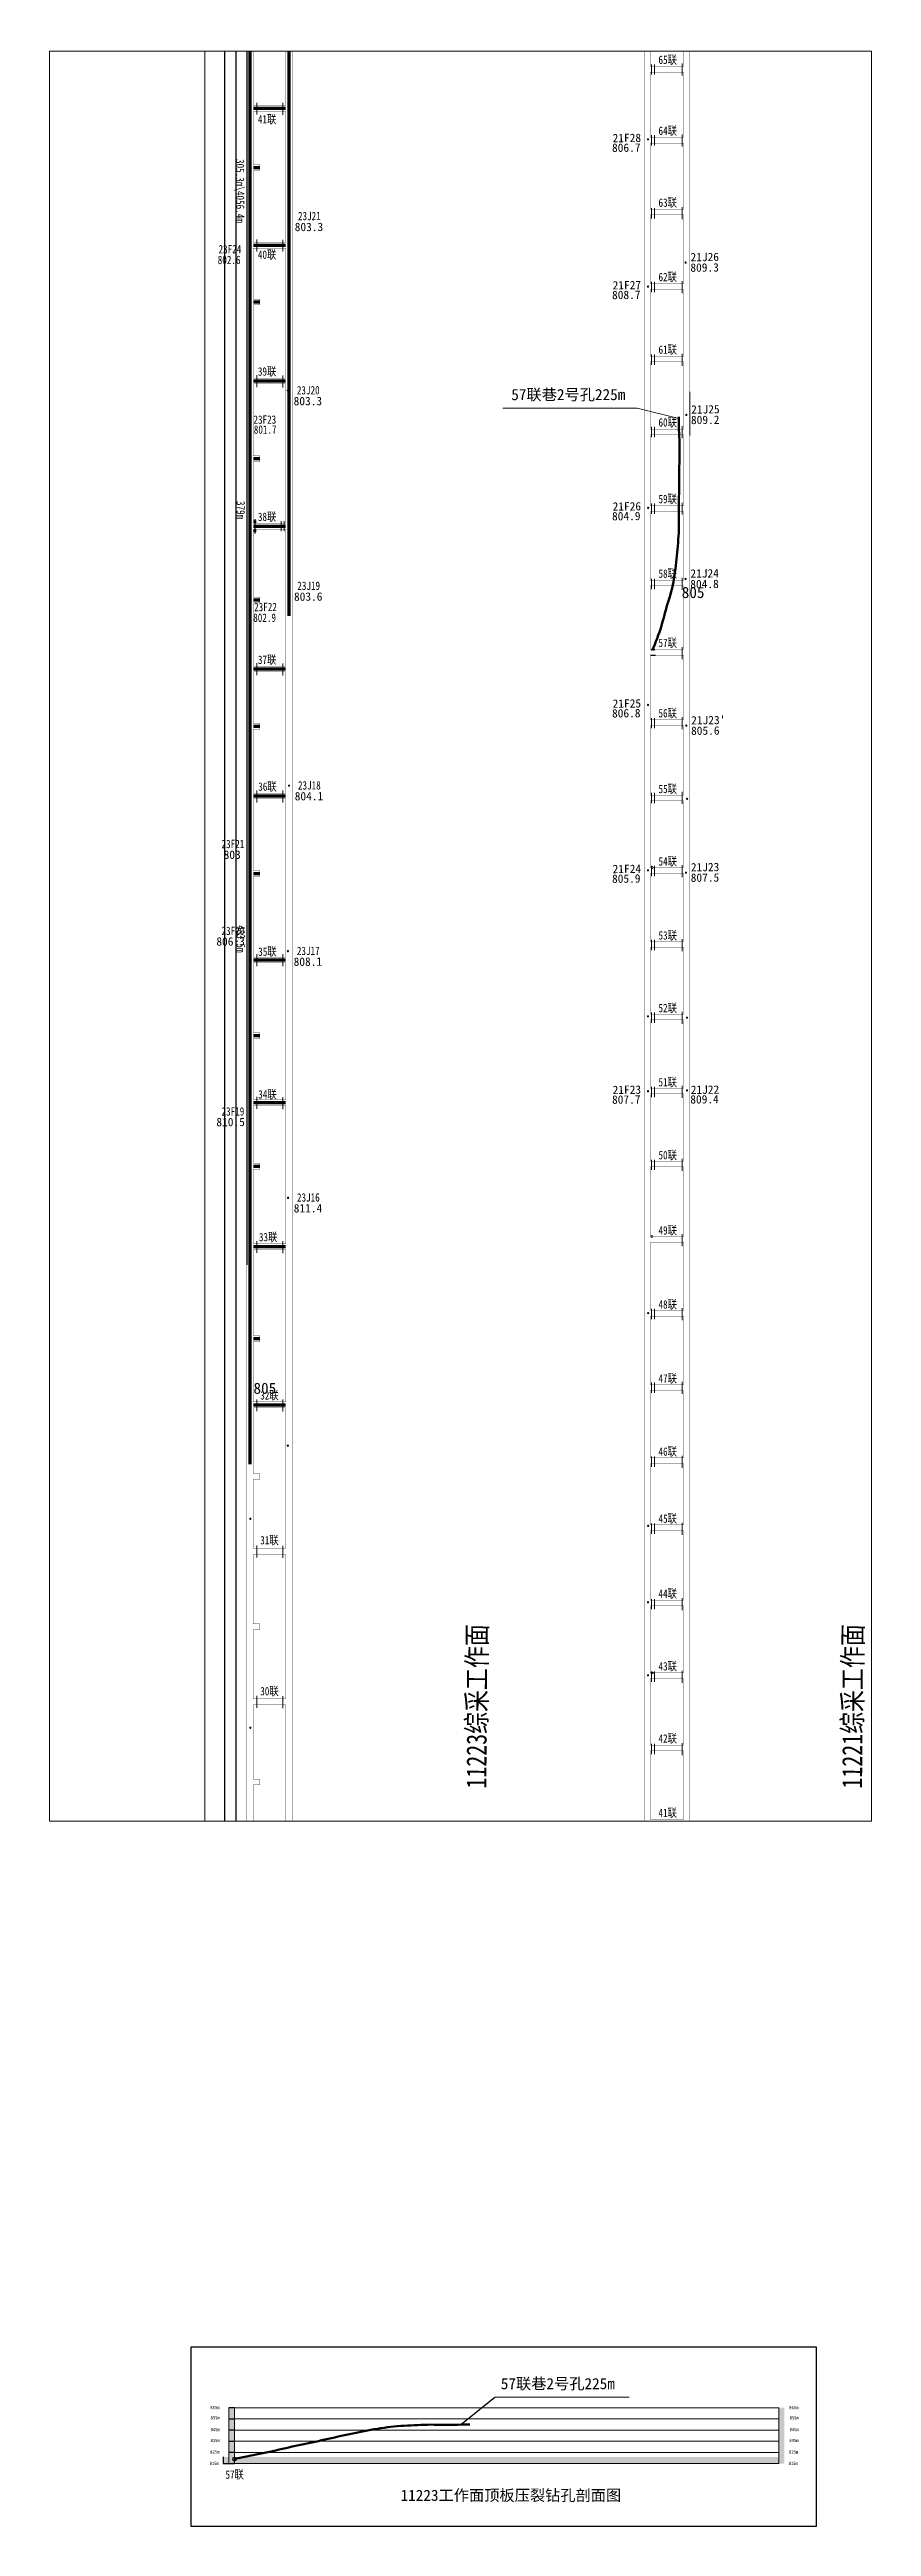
# Model space of a CAD drawing. Header units: millimetres. Extents: x 380 to 6899, y 282 to 2500.
# Drawn here: x 1585 to 2321, y 282 to 2500 of the extents above; entities that cross this region are included whole.
import ezdxf

# ---------------------------------------------------------------- set-up
doc = ezdxf.new("R2010")
doc.units = ezdxf.units.MM
doc.linetypes.add('0a10块段线', pattern=[5, 4, -1])
doc.linetypes.add('ACAD_ISO08W100', pattern=[36, 24, -3, 6, -3])
doc.layers.add('临时导线点', color=1, linetype='Continuous', lineweight=13, true_color=0xff0000)
doc.layers.add('永久导线点', color=1, linetype='Continuous', lineweight=13, true_color=0xff0000)
for name, color, linetype, lineweight in [('坐标网', 7, 'Continuous', 0), ('已掘煤巷', 7, 'Continuous', 0), ('巷道', 7, 'Continuous', 0), ('巷道名称', 7, 'Continuous', 0), ('巷道布置', 7, 'Continuous', 0), ('指北针', 7, 'Continuous', 0), ('等值线注记', 7, 'Continuous', 0), ('采区导线点', 7, 'Continuous', 0)]:
    doc.layers.add(name, color=color, linetype=linetype, lineweight=lineweight)
doc.layers.add('底图', color=7, linetype='Continuous')
doc.styles.add('hyh', font='simhei.ttf', dxfattribs={"width": 0.85})
doc.styles.get("Standard").update_dxf_attribs({"font": ''})
doc.styles.add('仿宋', font='simhei.ttf', dxfattribs={"width": 0.8})
doc.styles.add('宋体', font='SimSun.ttf')
doc.styles.add('等线体', font='simhei.ttf')
doc.styles.add('黑体', font='simhei.ttf')
doc.styles.get('Standard').set_extended_font_data('SimSun')
doc.linetypes.add('10421', pattern='A,2,[150,ltypeshp.shx,S=1,R=0,X=0,Y=1],1e-11', length=2)
doc.linetypes.add('FENCELINE1', pattern='A,0.25,-0.1,[133,ltypeshp.shx,S=0.1,R=0,X=-0.1,Y=0],-0.1,1', length=1.45)

msp = doc.modelspace()

# ---------------------------------------------------------------- texts
at = {"color": 5, "insert": (1759.3, 2401.8, 5030.9), "char_height": 7.5, "width": 24.194, "attachment_point": 1, "rotation": 270.2036, "style": '仿宋'}
msp.add_mtext('\\pxt1;305.3m\\\\4056.4m', dxfattribs=at)
at = {"color": 2, "insert": (1759.9, 2095.6, 5030.9), "char_height": 7.5, "width": 24.194, "attachment_point": 1, "rotation": 270.2036, "style": '仿宋'}
msp.add_mtext('\\pxt1;379m', dxfattribs=at)
at = {"color": 1, "insert": (1759.9, 1715.8, 5030.9), "char_height": 7.5, "width": 24.194, "attachment_point": 1, "rotation": 270.2036, "style": '仿宋'}
msp.add_mtext('\\pxt1;483.5m', dxfattribs=at)
at = {"layer": '临时导线点', "color": 0, "style": '宋体', "width": 0.8}
for s, p in [('41联', (1771.5, 2433.6, 5030.9)), ('23J21', (1807.4, 2347, 5030.9)), ('802.6', (1735.5, 2307.7, 5030.9)), ('23F24', (1736.2, 2317.3, 5030.9)), ('40联', (1771.5, 2312.4, 5030.9)), ('39联', (1771.5, 2207.8, 5030.9)), ('23J20', (1806.4, 2191, 5030.9)), ('23F23', (1767.5, 2164.7, 5030.9)), ('801.7', (1767.8, 2155.8, 5030.9)), ('38联', (1771.5, 2077.7, 5030.9)), ('23J19', (1806.8, 2015.9, 5030.9)), ('23F22', (1768.1, 1996.9, 5030.9)), ('802.9', (1767.3, 1987.3, 5030.9)), ('37联', (1771.5, 1949.7, 5030.9)), ('36联', (1771.8, 1836.1, 5030.9)), ('23J18', (1807.4, 1837.2, 5030.9)), ('23F21', (1738.9, 1784.7, 5030.9)), ('23F20', (1738.9, 1706.9, 5030.9)), ('35联', (1771.8, 1688.3, 5030.9)), ('23J17', (1806.4, 1689, 5030.9)), ('23F19', (1738.9, 1545.2, 5030.9)), ('34联', (1771.8, 1560.5, 5030.9)), ('23J16', (1806.5, 1468.2, 5030.9)), ('33联', (1772.4, 1432.7, 5030.9)), ('32联', (1773.6, 1291, 5030.9)), ('31联', (1773.6, 1161.3, 5030.9)), ('30联', (1773.6, 1026.1, 5030.9))]:
    msp.add_text(s, height=7.5, rotation=0.2036, dxfattribs=at).set_placement(p)
at = {"layer": '巷道', "style": '宋体', "width": 0.8}
for s, p in [('65联', (2130.4, 2486.9, 5030.9)), ('64联', (2130.4, 2423.4, 5030.9)), ('63联', (2130.4, 2359, 5030.9)), ('62联', (2130.4, 2292.4, 5030.9)), ('61联', (2130.4, 2227.4, 5030.9)), ('60联', (2130.4, 2162.2, 5030.9)), ('59联', (2130.4, 2093.6, 5030.9)), ('58联', (2130.4, 2026.8, 5030.9)), ('57联', (2130.4, 1964.8, 5030.9)), ('56联', (2130.4, 1901.8, 5030.9)), ('55联', (2130.4, 1834, 5030.9)), ('54联', (2130.4, 1769.1, 5030.9)), ('53联', (2130.4, 1702.8, 5030.9)), ('52联', (2130.4, 1637.8, 5030.9)), ('51联', (2130.4, 1571.4, 5030.9)), ('50联', (2130.4, 1506.1, 5030.9)), ('49联', (2130.4, 1438.7, 5030.9)), ('48联', (2130.4, 1372.4, 5030.9)), ('47联', (2130.4, 1306.1, 5030.9)), ('46联', (2130.4, 1240.6, 5030.9)), ('45联', (2130.4, 1180.6, 5030.9)), ('44联', (2130.4, 1113.4, 5030.9)), ('43联', (2130.4, 1048.4, 5030.9)), ('42联', (2130.4, 983.7, 5030.9)), ('41联', (2130.4, 917.1, 5030.9)), ('57联', (1742.4, 324.6, 5030.9))]:
    msp.add_text(s, height=7.5, rotation=0.2036, dxfattribs=at).set_placement(p)
at = {"layer": '巷道', "lineweight": 50, "insert": (1998.5, 2195.9, 5030.9), "char_height": 10, "attachment_point": 1}
msp.add_mtext_dynamic_manual_height_columns('57联巷2号孔225m', width=171.343, gutter_width=1, heights=[-10.3], dxfattribs=at)
at = {"layer": '巷道', "color": 0, "lineweight": 50, "insert": (1989.1, 414.8, 5030.9), "char_height": 10, "attachment_point": 1}
msp.add_mtext_dynamic_manual_height_columns('57联巷2号孔225m', width=171.343, gutter_width=1, heights=[-10.3], dxfattribs=at)
at = {"layer": '巷道', "lineweight": 30, "char_height": 3, "attachment_point": 1, "style": 'hyh'}
for s, insert in [('865m', (1728.8, 389.9, 5030.9)), ('855m', (1729.1, 380.8, 5030.9)), ('865m', (2247.4, 389.9, 5030.9)), ('855m', (2247.8, 380.8, 5030.9)), ('835m', (1729, 360.4, 5030.9)), ('845m', (1729.1, 370.2, 5030.9)), ('835m', (2247.6, 360.4, 5030.9)), ('845m', (2247.8, 370.2, 5030.9)), ('815m', (1728.2, 339.9, 5030.9)), ('825m', (1728.7, 350.1, 5030.9)), ('815m', (2246.9, 339.9, 5030.9)), ('825m', (2247.3, 350.1, 5030.9))]:
    msp.add_mtext_dynamic_manual_height_columns(s, width=27.407, gutter_width=1, heights=[-3], dxfattribs=dict(at, insert=insert))
at = {"layer": '巷道', "insert": (1899.3, 314.8, 5030.9), "char_height": 10, "width": 586.018, "attachment_point": 1}
msp.add_mtext('{\\fSimSun|b0|i0|c134|p2;11223工作面顶板压裂钻孔剖面图}', dxfattribs=at)
at = {"layer": '巷道名称', "style": '仿宋', "width": 0.8}
for s, p in [('11223综采工作面', (1976.2, 942.6, 4192.4)), ('11221综采工作面', (2312.8, 942.6, 4192.4))]:
    msp.add_text(s, height=18, rotation=89.775, dxfattribs=at).set_placement(p)
at = {"layer": '永久导线点', "color": 0, "style": '等线体'}
for s, p in [('21F28', (2089.3, 2416.8, 5030.9)), ('806.7', (2088.8, 2408.1, 5030.9)), ('809.3', (2159, 2300.8, 5030.9)), ('21J26', (2159.1, 2310.2, 5030.9)), ('21F27', (2089.3, 2285, 5030.9)), ('808.7', (2088.8, 2276.3, 5030.9)), ('21J25', (2159.7, 2173.8, 5030.9)), ('809.2', (2159.5, 2164.4, 5030.9)), ('804.9', (2088.8, 2078.2, 5030.9)), ('21F26', (2089.3, 2086.9, 5030.9)), ('804.8', (2158.9, 2017.4, 5030.9)), ('21J24', (2159, 2026.9, 5030.9)), ('806.8', (2088.8, 1901.7, 5030.9)), ('21F25', (2089.3, 1910.4, 5030.9)), ('805.6', (2159.6, 1886.1, 5030.9)), ("21J23'", (2159.7, 1895.5, 5030.9)), ('805.9', (2088.8, 1753.6, 5030.9)), ('21F24', (2089.3, 1762.3, 5030.9)), ('807.5', (2159.3, 1754.5, 5030.9)), ('21J23', (2159.4, 1763.9, 5030.9)), ('807.7', (2088.8, 1555.8, 5030.9)), ('21F23', (2089.3, 1564.5, 5030.9)), ('809.4', (2158.9, 1556, 5030.9)), ('21J22', (2159.3, 1564.6, 5030.9))]:
    msp.add_text(s, height=7.5, rotation=0.5847, dxfattribs=at).set_placement(p)
at = {"layer": '等值线注记', "color": 7, "style": '黑体'}
for p in [(2151.2, 2008.7, 5030.9), (1767.5, 1296.1, 5030.9)]:
    msp.add_text('805', height=10, dxfattribs=at).set_placement(p)
at = {"layer": '采区导线点', "color": 0, "style": '等线体'}
for s, p in [('803.3', (1804.5, 2337.2, 5030.9)), ('803.3', (1803.5, 2181.3, 5030.9)), ('803.6', (1803.8, 2006.2, 5030.9)), ('804.1', (1804.5, 1827.5, 5030.9)), ('803', (1740.8, 1775.1, 5030.9)), ('806.3', (1734.3, 1697.4, 5030.9)), ('808.1', (1803.5, 1679.3, 5030.9)), ('810.5', (1734.3, 1535.7, 5030.9)), ('811.4', (1803.6, 1458.5, 5030.9))]:
    msp.add_text(s, height=7.5, rotation=0.2036, dxfattribs=at).set_placement(p)

# ---------------------------------------------------------------- blocks, each defined once
blk = doc.blocks.new('A$C5287532C')
at = {"color": 1, "ltscale": 5, "const_width": 0.871}
for points in [[(0, 3.1), (9.5, 3.1)], [(0, 0.4), (9.5, 0.4)]]:
    blk.add_lwpolyline(points, dxfattribs=at)
blk = doc.blocks.new('A$C38615BD1')
at = {"color": 1, "lineweight": 25}
for p, q in [((0, 1.1), (9.2, 1.1)), ((1.8, 2.2), (1.8, 0)), ((2.9, 2.2), (2.9, 0)), ((9.2, 1.1), (12.8, 1.1)), ((9.9, 2.2), (9.9, 0)), ((11, 2.2), (11, 0))]:
    blk.add_line(p, q, dxfattribs=at)

# ---------------------------------------------------------------- hatches: boundary and pattern name
at = {"layer": '指北针', "lineweight": 30, "true_color": 0xc7c8ca}
h = msp.add_hatch(color=9, dxfattribs=at)
h.dxf.hatch_style = 1
h.paths.add_polyline_path([(1750.5, 388.2), (1745.5, 388.2), (1745.5, 378.2), (1750.5, 378.2)])
h.paths.add_polyline_path([(1750.5, 368.2), (1745.5, 368.2), (1745.5, 358.2), (1750.5, 358.2)])
h.paths.add_polyline_path([(1750.5, 345.7), (1750.5, 348.2), (1745.5, 348.2), (1745.5, 338.2), (1750.5, 338.2), (1750.5, 342.5, -0.414214), (1748.8, 344.1, -0.414214)])
h.paths.add_polyline_path([(1750.5, 345.7, 0.414214), (1748.8, 344.1, 0.414214), (1750.5, 342.5)], flags=17)
at = {"layer": '指北针', "lineweight": 30}
h = msp.add_hatch(color=4, dxfattribs=at)
h.dxf.hatch_style = 1
h.paths.add_polyline_path([(1745.5, 348.2), (1745.5, 358.2), (1750.5, 358.2), (1750.5, 348.2)])
h.paths.add_polyline_path([(1745.5, 368.2), (1745.5, 378.2), (1750.5, 378.2), (1750.5, 368.2)])
at = {"layer": '指北针', "lineweight": 20, "true_color": 0xc7c8ca}
h = msp.add_hatch(color=9, dxfattribs=at)
h.dxf.hatch_style = 1
h.paths.add_polyline_path([(2243.1, 388.2), (2238.1, 388.2), (2238.1, 378.2), (2243.1, 378.2)])
h.paths.add_polyline_path([(2243.1, 368.2), (2238.1, 368.2), (2238.1, 358.2), (2243.1, 358.2)])
h.paths.add_polyline_path([(2243.1, 345.7), (2243.1, 348.2), (2238.1, 348.2), (2238.1, 338.2), (2243.1, 338.2), (2243.1, 342.5, -0.414214), (2241.5, 344.1, -0.414214)])
h.paths.add_polyline_path([(2243.1, 345.7, 0.414214), (2241.5, 344.1, 0.414214), (2243.1, 342.5)], flags=17)
at = {"layer": '指北针', "lineweight": 20}
h = msp.add_hatch(color=4, dxfattribs=at)
h.dxf.hatch_style = 1
h.paths.add_polyline_path([(2243.1, 358.2), (2238.1, 358.2), (2238.1, 348.2), (2243.1, 348.2)])
h.paths.add_polyline_path([(2243.1, 378.2), (2238.1, 378.2), (2238.1, 368.2), (2243.1, 368.2)])
at = {"layer": '指北针', "lineweight": 30}
h = msp.add_hatch(color=7, dxfattribs=at)
h.dxf.hatch_style = 1
h.paths.add_polyline_path([(1740.5, 338.2), (2238.1, 338.2), (2238.1, 344.1), (1740.5, 344.1)])

# ---------------------------------------------------------------- linework, layer by layer
msp.add_line((1953.4, 373.1, 5030.9), (1983.9, 397.6, 5030.9))
at = {"color": 5, "const_width": 3, "elevation": 5030.9}
for points in [[(1764.4, 2498.3), (1764.4, 2095.4)], [(1767.3, 2447.1), (1796.4, 2447.1)], [(1767.3, 2394), (1773.3, 2394)], [(1767.3, 2324.6), (1796.4, 2324.6)], [(1767.3, 2273.8), (1773.3, 2273.8)], [(1767.3, 2203.1), (1796.4, 2203.1)], [(1767.3, 2133.5), (1773.3, 2133.5)]]:
    msp.add_lwpolyline(points, dxfattribs=at)
at = {"color": 1, "const_width": 3, "elevation": 5030.9}
for points in [[(1799.4, 2498.3), (1799.4, 1992.7)], [(1764.4, 1716.4), (1764.4, 1411.7)], [(1764.4, 1716.4), (1764.4, 1232.9)], [(1796.4, 1684.7), (1767.3, 1684.7)], [(1767.3, 1616.8), (1773.3, 1616.8)], [(1796.4, 1556.9), (1767.3, 1556.9)], [(1767.3, 1499.9), (1773.3, 1499.9)], [(1796.4, 1427.8), (1767.3, 1427.8)], [(1773.3, 1345.6), (1767.3, 1345.6)], [(1796.4, 1286.1), (1767.3, 1286.1)], [(1796.4, 1286.1), (1767.3, 1286.1)]]:
    msp.add_lwpolyline(points, dxfattribs=at)
at = {"color": 2, "const_width": 3, "elevation": 5030.9}
for points in [[(1764.4, 2095.4), (1764.4, 1716.4)], [(1761.5, 2073), (1761.7, 2073)], [(1767.3, 2073), (1796.4, 2073)], [(1767.3, 2007), (1773.3, 2007)], [(1767.3, 1945.1), (1796.4, 1945.1)], [(1767.3, 1893.8), (1773.3, 1893.8)], [(1796.4, 1831.3), (1767.3, 1831.3)], [(1767.3, 1762), (1773.3, 1762)]]:
    msp.add_lwpolyline(points, dxfattribs=at)
msp.add_lwpolyline([(1711.7, 442.7), (2271.7, 442.7), (2271.7, 281.9), (1711.7, 281.9)], close=True)
at = {"layer": '坐标网', "linetype": 'Continuous', "ltscale": 10}
msp.add_line((1723.9, 2498.3, 5030.9), (1723.9, 913.3, 5030.9), dxfattribs=at)
at = {"layer": '已掘煤巷', "ltscale": 5, "const_width": 0.3, "elevation": 5030.9}
for points in [[(1761.5, 1411.7), (1761.5, 2498.3)], [(1761.5, 913.3), (1761.5, 2498.3)], [(1767.3, 2449.6), (1767.3, 2498.3)], [(1796.4, 2449.6), (1796.4, 2498.3)], [(1802.4, 913.3), (1802.4, 2498.3)], [(2123.2, 2484.6), (2123.2, 2498.3)], [(2152.8, 2484.6), (2152.8, 2498.3)], [(2123.2, 2421.1), (2123.2, 2479.6)], [(2152.8, 2421.1), (2152.8, 2479.6)], [(1767.3, 2449.6), (1796.4, 2449.6)], [(1767.3, 2396.5), (1767.3, 2444.6)], [(1767.3, 2444.6), (1796.4, 2444.6)], [(1796.4, 2327.1), (1796.4, 2444.6)], [(1767.3, 2396.5), (1773.3, 2396.5)], [(1773.3, 2396.5), (1773.3, 2391.5)], [(2123.2, 2356.7), (2123.2, 2416.1)], [(2152.8, 2356.7), (2152.8, 2416.1)], [(1767.3, 2327.1), (1767.3, 2391.5)], [(1767.3, 2391.5), (1773.3, 2391.5)], [(2123.2, 2290.1), (2123.2, 2351.7)], [(2152.8, 2290.1), (2152.8, 2351.7)], [(1796.4, 2327.1), (1767.3, 2327.1)], [(1767.3, 2276.3), (1767.3, 2322.1)], [(1767.3, 2322.1), (1796.4, 2322.1)], [(1796.4, 2322.1), (1767.3, 2322.1)], [(1796.4, 2205.6), (1796.4, 2322.1)], [(2123.2, 2225.1), (2123.2, 2285.1)], [(2152.8, 2225.1), (2152.8, 2285.1)], [(1767.3, 2276.3), (1773.3, 2276.3)], [(1767.3, 2205.6), (1767.3, 2271.3)], [(1767.3, 2271.3), (1773.3, 2271.3)], [(1773.3, 2276.3), (1773.3, 2271.3)], [(2123.2, 2159.9), (2123.2, 2220.1)], [(2152.8, 2159.9), (2152.8, 2220.1)], [(1767.3, 2205.6), (1796.4, 2205.6)], [(1767.3, 2136), (1767.3, 2200.6)], [(1767.3, 2200.6), (1796.4, 2200.6)], [(1796.4, 2075.5), (1796.4, 2200.6)], [(2123.2, 2091.3), (2123.2, 2154.9)], [(2152.8, 2091.3), (2152.8, 2154.9)], [(1767.3, 2136), (1773.3, 2136)], [(1767.3, 2075.5), (1767.3, 2131)], [(1767.3, 2131), (1773.3, 2131)], [(1773.3, 2136), (1773.3, 2131)], [(2123.2, 2024.5), (2123.2, 2086.3)], [(2152.8, 2024.5), (2152.8, 2086.3)], [(1767.3, 2075.5), (1796.4, 2075.5)], [(1767.3, 2009.5), (1767.3, 2070.5)], [(1767.3, 2070.5), (1796.4, 2070.5)], [(1796.4, 1947.6), (1796.4, 2070.5)], [(2123.2, 1962.5), (2123.2, 2019.5)], [(2152.8, 1962.5), (2152.8, 2019.5)], [(1767.3, 2009.5), (1773.3, 2009.5)], [(1767.3, 1947.6), (1767.3, 2004.5)], [(1767.3, 2004.5), (1773.3, 2004.5)], [(1773.3, 2009.5), (1773.3, 2004.5)], [(2123.2, 1917.8), (2123.2, 1957.5)], [(2152.8, 1917.8), (2152.8, 1957.5)], [(1767.3, 1947.6), (1796.4, 1947.6)], [(1767.3, 1896.3), (1767.3, 1942.6)], [(1767.3, 1942.6), (1796.4, 1942.6)], [(1796.4, 1833.8), (1796.4, 1942.6)], [(2123.2, 1899.5), (2123.2, 1917.8)], [(2152.8, 1899.5), (2152.8, 1917.8)], [(1767.3, 1896.3), (1773.3, 1896.3)], [(1767.3, 1833.8), (1767.3, 1891.3)], [(1767.3, 1891.3), (1773.3, 1891.3)], [(1773.3, 1896.3), (1773.3, 1891.3)], [(2123.2, 1832.2), (2123.2, 1894.5)], [(2152.8, 1832.2), (2152.8, 1894.5)], [(1796.4, 1833.8), (1767.3, 1833.8)], [(1767.3, 1764.5), (1767.3, 1828.8)], [(1796.4, 1828.8), (1767.3, 1828.8)], [(1796.4, 1687.2), (1796.4, 1828.8)], [(2123.2, 1767.3), (2123.2, 1827.2)], [(2152.8, 1767.3), (2152.8, 1827.2)], [(1767.3, 1764.5), (1773.3, 1764.5)], [(1767.3, 1687.2), (1767.3, 1759.5)], [(1767.3, 1759.5), (1773.3, 1759.5)], [(1773.3, 1764.5), (1773.3, 1759.5)], [(2123.2, 1701), (2123.2, 1762.3)], [(2152.8, 1701), (2152.8, 1762.3)], [(1796.4, 1687.2), (1767.3, 1687.2)], [(2123.2, 1636), (2123.2, 1696)], [(2152.8, 1701), (2152.8, 1705.1)], [(2152.8, 1636), (2152.8, 1696)], [(1767.3, 1619.3), (1767.3, 1682.2)], [(1796.4, 1682.2), (1767.3, 1682.2)], [(1796.4, 1559.4), (1796.4, 1682.2)], [(1767.3, 1619.3), (1773.3, 1619.3)], [(1773.3, 1619.3), (1773.3, 1614.3)], [(2123.2, 1569.6), (2123.2, 1631)], [(2152.8, 1569.6), (2152.8, 1631)], [(1767.3, 1559.4), (1767.3, 1614.3)], [(1767.3, 1614.3), (1773.3, 1614.3)], [(1796.4, 1559.4), (1767.3, 1559.4)], [(1767.3, 1502.4), (1767.3, 1554.4)], [(1796.4, 1554.4), (1767.3, 1554.4)], [(1796.4, 1433.8), (1796.4, 1554.4)], [(2123.2, 1504.3), (2123.2, 1564.6)], [(2152.8, 1504.3), (2152.8, 1564.6)], [(1767.3, 1502.4), (1773.3, 1502.4)], [(1767.3, 1433.8), (1767.3, 1497.4)], [(1767.3, 1497.4), (1773.3, 1497.4)], [(1773.3, 1502.4), (1773.3, 1497.4)], [(2123.2, 1436.9), (2123.2, 1499.3)], [(2152.8, 1436.9), (2152.8, 1499.3)], [(1767.3, 1430.3), (1767.3, 1433.8)], [(1796.4, 1430.3), (1767.3, 1430.3)], [(1767.3, 1411.7), (1767.3, 1425.3)], [(1796.4, 1425.3), (1767.3, 1425.3)], [(1767.3, 1348.1), (1767.3, 1425.3)], [(1796.4, 1425.3), (1767.3, 1425.3)], [(1796.4, 1430.3), (1796.4, 1433.8)], [(1796.4, 1411.7), (1796.4, 1425.3)], [(1796.4, 1288.8), (1796.4, 1425.3)], [(2123.2, 1411.7), (2123.2, 1431.9)], [(2123.2, 1370.6), (2123.2, 1431.9)], [(2152.8, 1411.7), (2152.8, 1431.9)], [(2152.8, 1370.6), (2152.8, 1431.9)], [(2123.2, 1304.2), (2123.2, 1365.6)], [(2152.8, 1304.2), (2152.8, 1365.6)], [(1767.3, 1348.1), (1773.3, 1348.1)], [(1767.3, 1288.8), (1767.3, 1343.1)], [(1767.3, 1343.1), (1773.3, 1343.1)], [(1773.3, 1348.1), (1773.3, 1343.1)], [(1796.4, 1288.8), (1767.3, 1288.8)], [(2123.2, 1238.7), (2123.2, 1299.2)], [(2152.8, 1238.7), (2152.8, 1299.2)], [(1767.3, 1224.6), (1767.3, 1283.5)], [(1796.4, 1283.5), (1767.3, 1283.5)], [(1796.4, 1157.8), (1796.4, 1283.5)], [(1767.3, 1224.6), (1773.3, 1224.6)], [(1773.3, 1224.6), (1773.3, 1219.6)], [(2123.2, 1225.7), (2123.2, 1233.7)], [(2123.2, 1178.7), (2123.2, 1225.7)], [(2152.8, 1225.7), (2152.8, 1233.7)], [(2152.8, 1178.7), (2152.8, 1225.7)], [(1767.3, 1157.8), (1767.3, 1219.6)], [(1767.3, 1219.6), (1773.3, 1219.6)], [(1796.4, 1157.8), (1767.3, 1157.8)], [(1767.3, 1090), (1767.3, 1152.5)], [(1796.4, 1152.5), (1767.3, 1152.5)], [(1796.4, 1023.2), (1796.4, 1152.5)], [(1767.3, 1090), (1773.3, 1090)], [(1773.3, 1090), (1773.3, 1085)], [(2152.8, 1046.2), (2152.8, 1106.2)], [(1767.3, 1023.2), (1767.3, 1085)], [(1767.3, 1085), (1773.3, 1085)], [(1796.4, 1023.2), (1767.3, 1023.2)], [(2123.2, 981.5), (2123.2, 1041.2)], [(2152.8, 981.5), (2152.8, 1041.2)], [(1767.3, 951), (1767.3, 1017.9)], [(1796.4, 1017.9), (1767.3, 1017.9)], [(1796.4, 913.3), (1796.4, 1017.9)], [(1767.3, 951), (1773.3, 951)], [(1767.3, 913.3), (1767.3, 946)], [(1767.3, 946), (1773.3, 946)], [(1773.3, 951), (1773.3, 946)]]:
    msp.add_lwpolyline(points, dxfattribs=at)
at = {"layer": '巷道'}
for p, q in [((2111.3, 2178.7, 5030.9), (1991, 2178.7, 5030.9)), ((2111.3, 2178.7, 5030.9), (2038.1, 2178.7, 5030.9)), ((2148.7, 2169.6, 5030.9), (2111.3, 2178.7, 5030.9)), ((2104, 397.6, 5030.9), (1983.9, 397.6, 5030.9))]:
    msp.add_line(p, q, dxfattribs=at)
at = {"layer": '巷道', "lineweight": 30}
for p, q in [((2123.2, 1957.5, 5030.9), (2127.6, 1957.5, 5030.9)), ((1750.5, 388.2, 5030.9), (1745.5, 388.2, 5030.9)), ((1745.5, 378.2, 5030.9), (1750.5, 378.2, 5030.9)), ((1750.5, 368.2, 5030.9), (1745.5, 368.2, 5030.9)), ((1745.5, 358.2, 5030.9), (1750.5, 358.2, 5030.9)), ((1740.5, 344.1, 5030.9), (1740.5, 338.2, 5030.9)), ((1740.5, 338.2, 5030.9), (1750.5, 338.2, 5030.9)), ((1750.5, 348.2, 5030.9), (1745.5, 348.2, 5030.9)), ((1750.5, 338.2, 5030.9), (1750.5, 342.2, 5030.9))]:
    msp.add_line(p, q, dxfattribs=at)
at = {"layer": '巷道', "lineweight": 20}
for p, q in [((1745.5, 388.2, 5030.9), (1745.5, 338.2, 5030.9)), ((1750.5, 388.2, 5030.9), (1750.5, 338.2, 5030.9))]:
    msp.add_line(p, q, dxfattribs=at)
at = {"layer": '巷道', "linetype": '10421', "lineweight": 20}
for p, q in [((1750.5, 388.2, 5030.9), (2238.1, 388.2, 5030.9)), ((1750.5, 378.2, 5030.9), (2238.1, 378.2, 5030.9)), ((2238.1, 388.2, 5030.9), (2238.1, 338.2, 5030.9)), ((1750.5, 368.2, 5030.9), (2238.1, 368.2, 5030.9)), ((1750.5, 358.2, 5030.9), (2238.1, 358.2, 5030.9)), ((1740.5, 338.2, 5030.9), (2238.1, 338.2, 5030.9)), ((1750.5, 348.2, 6707.8), (2238.1, 348.2, 6185.7))]:
    msp.add_line(p, q, dxfattribs=at)
at = {"layer": '巷道', "color": 1, "elevation": 5030.9}
msp.add_lwpolyline([(1584.8, 2498.3), (2321.2, 2498.3), (2321.2, 913.3), (1584.8, 913.3)], close=True, dxfattribs=at)
at = {"layer": '巷道', "ltscale": 5, "const_width": 0.3, "elevation": 5030.9}
for points in [[(2117.9, 1917.8), (2117.9, 2498.3)], [(2123.2, 2484.6), (2152.8, 2484.6)], [(2158.3, 1917.8), (2158.3, 2498.3)], [(2123.2, 2479.6), (2152.8, 2479.6)], [(2123.2, 2421.1), (2152.8, 2421.1)], [(2123.2, 2416.1), (2152.8, 2416.1)], [(2123.2, 2356.7), (2152.8, 2356.7)], [(2123.2, 2351.7), (2152.8, 2351.7)], [(2123.2, 2290.1), (2152.8, 2290.1)], [(2123.2, 2285.1), (2152.8, 2285.1)], [(2123.2, 2225.1), (2152.8, 2225.1)], [(2123.2, 2220.1), (2152.8, 2220.1)], [(2123.2, 2159.9), (2152.8, 2159.9)], [(2123.2, 2154.9), (2152.8, 2154.9)], [(2123.2, 2091.3), (2152.8, 2091.3)], [(2123.2, 2086.3), (2152.8, 2086.3)], [(2123.2, 2024.5), (2152.8, 2024.5)], [(2123.2, 2019.5), (2152.8, 2019.5)], [(2123.2, 1957.5), (2152.8, 1957.5)], [(2117.9, 913.3), (2117.9, 1917.8)], [(2158.3, 913.3), (2158.3, 1917.8)], [(2123.2, 1899.5), (2152.8, 1899.5)], [(2123.2, 1894.5), (2152.8, 1894.5)], [(2123.2, 1832.2), (2152.8, 1832.2)], [(2123.2, 1827.2), (2152.8, 1827.2)], [(2123.2, 1767.3), (2152.8, 1767.3)], [(2123.2, 1762.3), (2152.8, 1762.3)], [(2123.2, 1701), (2152.8, 1701)], [(2123.2, 1696), (2152.8, 1696)], [(2123.2, 1636), (2152.8, 1636)], [(2123.2, 1631), (2152.8, 1631)], [(2123.2, 1569.6), (2152.8, 1569.6)], [(2123.2, 1564.6), (2152.8, 1564.6)], [(2123.2, 1504.3), (2152.8, 1504.3)], [(2123.2, 1499.3), (2152.8, 1499.3)], [(2123.2, 1436.9), (2152.8, 1436.9)], [(2123.2, 1431.9), (2152.8, 1431.9)], [(2123.2, 1431.9), (2152.8, 1431.9)], [(2123.2, 1370.6), (2152.8, 1370.6)], [(2123.2, 1365.6), (2152.8, 1365.6)], [(2123.2, 1304.2), (2152.8, 1304.2)], [(2123.2, 1299.2), (2152.8, 1299.2)], [(2123.2, 1238.7), (2152.8, 1238.7)], [(2123.2, 1233.7), (2152.8, 1233.7)], [(2123.2, 1178.7), (2152.8, 1178.7)], [(2123.2, 1111.2), (2123.2, 1173.7)], [(2123.2, 1173.7), (2152.8, 1173.7)], [(2152.8, 1111.2), (2152.8, 1173.7)], [(2123.2, 1111.2), (2152.8, 1111.2)], [(2123.2, 1046.2), (2123.2, 1106.2)], [(2123.2, 1106.2), (2152.8, 1106.2)], [(2123.2, 1046.2), (2152.8, 1046.2)], [(2123.2, 1041.2), (2152.8, 1041.2)], [(2123.2, 981.5), (2152.8, 981.5)], [(2123.2, 914.9), (2123.2, 976.5)], [(2123.2, 976.5), (2152.8, 976.5)], [(2152.8, 914.9), (2152.8, 976.5)], [(2123.2, 914.9), (2152.8, 914.9)]]:
    msp.add_lwpolyline(points, dxfattribs=at)
at = {"layer": '巷道', "elevation": 5030.9}
msp.add_lwpolyline([(2158.4, 2154.3), (2158.4, 2157.3), (2158.4, 2160.3), (2158.4, 2163.3), (2158.4, 2166.3), (2158.4, 2169.3), (2158.4, 2172.3), (2158.4, 2175.3), (2158.4, 2178.3), (2158.4, 2181.3), (2158.4, 2184.3), (2158.4, 2187.3), (2158.4, 2190.3), (2158.4, 2193.3)], dxfattribs=at)
at = {"layer": '巷道', "color": 1, "lineweight": 50, "elevation": 5030.9}
for points in [[(2125.4, 1962.5), (2126, 1964.3), (2127, 1967.1), (2128.1, 1969.8), (2129.2, 1972.5), (2130.2, 1975.3), (2131.2, 1978.1), (2132.1, 1980.9), (2133, 1983.7), (2133.8, 1986.5), (2134.6, 1989.3), (2135.4, 1992.2), (2136.2, 1995), (2137, 1997.8), (2137.7, 2000.6), (2138.5, 2003.4), (2139.4, 2006.2), (2140.2, 2009), (2141.1, 2011.8), (2141.8, 2014.6), (2142.5, 2017.5), (2143.2, 2020.4), (2143.7, 2023.2), (2144.2, 2026.1), (2144.7, 2029), (2145.1, 2031.9), (2145.5, 2034.8), (2145.8, 2037.7), (2146.1, 2040.7), (2146.5, 2043.6), (2146.8, 2046.5), (2147.1, 2049.4), (2147.4, 2052.3), (2147.6, 2055.2), (2147.9, 2058.1), (2148.1, 2061.1), (2148.3, 2064), (2148.5, 2066.9), (2148.6, 2069.9), (2148.7, 2072.8), (2148.7, 2075.7), (2148.7, 2078.7), (2148.7, 2081.6), (2148.7, 2084.6), (2148.7, 2087.5), (2148.6, 2090.5), (2148.6, 2093.5), (2148.7, 2096.4), (2148.7, 2099.4), (2148.8, 2102.4), (2148.8, 2105.4), (2148.8, 2108.4), (2148.8, 2111.4), (2148.8, 2114.4), (2148.8, 2117.4), (2148.8, 2120.4), (2148.9, 2123.4), (2149, 2126.4), (2149.1, 2129.4), (2149.1, 2132.3), (2149.2, 2135.3), (2149.2, 2138.3), (2149.2, 2141.3), (2149.2, 2144.3), (2149.2, 2147.3), (2149.1, 2150.3), (2148.9, 2153.3), (2148.8, 2156.3), (2148.7, 2159.3), (2148.6, 2162.3), (2148.6, 2165.3), (2148.6, 2168.3), (2148.7, 2170.8)], [(1750.5, 342.2), (1752.4, 342.7), (1755.3, 343.4), (1758.2, 344), (1761.2, 344.6), (1764.1, 345.2), (1767.1, 345.8), (1770, 346.4), (1773, 347), (1775.9, 347.5), (1778.8, 348.1), (1781.8, 348.7), (1784.7, 349.3), (1787.6, 350), (1790.6, 350.7), (1793.5, 351.4), (1796.4, 352), (1799.3, 352.7), (1802.2, 353.4), (1805.2, 354.1), (1808.1, 354.7), (1811, 355.3), (1814, 355.9), (1816.9, 356.5), (1819.9, 357.2), (1822.8, 357.8), (1825.7, 358.4), (1828.6, 359.1), (1831.6, 359.7), (1834.5, 360.4), (1837.4, 361), (1840.4, 361.7), (1843.3, 362.3), (1846.2, 362.9), (1849.2, 363.6), (1852.1, 364.2), (1855, 364.8), (1858, 365.5), (1860.9, 366.1), (1863.8, 366.7), (1866.8, 367.3), (1869.7, 367.9), (1872.7, 368.4), (1875.6, 369), (1878.6, 369.4), (1881.5, 369.9), (1884.5, 370.3), (1887.5, 370.8), (1890.5, 371.1), (1893.4, 371.4), (1896.4, 371.7), (1899.4, 371.9), (1902.4, 372.1), (1905.4, 372.3), (1908.4, 372.4), (1911.4, 372.6), (1914.4, 372.7), (1917.4, 372.9), (1920.4, 373), (1923.4, 373), (1926.4, 373.1), (1929.4, 373), (1932.4, 373), (1935.4, 373), (1938.4, 372.9), (1941.4, 372.9), (1944.4, 372.9), (1947.4, 372.9), (1950.4, 373), (1953.4, 373.1), (1956.4, 373.2), (1959.4, 373.2), (1961.4, 373.3)]]:
    msp.add_lwpolyline(points, dxfattribs=at)
at = {"layer": '巷道', "color": 4, "ltscale": 5, "const_width": 0.3, "elevation": 5030.9}
msp.add_lwpolyline([(2123.2, 1962.5), (2152.8, 1962.5)], dxfattribs=at)
at = {"layer": '巷道', "color": 0, "const_width": 1, "elevation": 5030.9}
msp.add_lwpolyline([(2120.5, 1109.5, 1), (2121.5, 1109.5, 1)], format="xyb", close=True, dxfattribs=at)
at = {"layer": '巷道', "color": 150, "linetype": '0a10块段线', "ltscale": 3, "const_width": 0.125, "elevation": 5030.9}
msp.add_lwpolyline([(2152.8, 943), (2152.8, 939.1)], dxfattribs=at)
at = {"layer": '巷道'}
for centre, radius in [((2124.4, 1962.5, 5030.9), 0.367), ((2126.4, 1962.5, 5030.9), 0.37)]:
    msp.add_circle(centre, radius, dxfattribs=at)
at = {"layer": '巷道', "color": 1}
for centre, radius in [((2125.4, 1962.5, 5030.9), 0.369), ((2124.7, 1767.3, 5030.9), 1), ((2124.4, 1436.9, 5030.9), 0.837)]:
    msp.add_circle(centre, radius, dxfattribs=at)
at = {"layer": '巷道', "color": 1, "lineweight": -3}
msp.add_circle((2124.7, 1046.2, 6707.8), 0.805, dxfattribs=at)
at = {"layer": '巷道', "color": 1, "lineweight": 30}
msp.add_circle((1750.5, 342.2, 5030.9), 1.61, dxfattribs=at)
at = {"layer": '巷道布置', "color": 1, "linetype": 'FENCELINE1', "lineweight": -3, "ltscale": 15, "elevation": 5030.9}
for points in [[(1741.7, 2498.3), (1741.7, 913.3)], [(1761.7, 2498.3), (1761.7, 1411.7)]]:
    msp.add_lwpolyline(points, dxfattribs=at)
at = {"layer": '巷道布置', "color": 1, "linetype": 'ACAD_ISO08W100', "lineweight": 120, "ltscale": 1.2, "const_width": 1.2, "elevation": 5030.9}
msp.add_lwpolyline([(1751.9, 913.3), (1751.9, 2498.3)], dxfattribs=at)
at = {"layer": '底图', "color": 3, "ltscale": 5, "const_width": 0.871, "elevation": 5030.9}
for points in [[(2151.5, 2487.4), (2151.5, 2476.4)], [(1770.4, 2452.4), (1770.4, 2441.4)], [(1793.7, 2452.2), (1793.7, 2441.2)], [(2151.5, 2423.9), (2151.5, 2412.9)], [(2151.5, 2358.7), (2151.5, 2347.7)], [(1770.4, 2329.9), (1770.4, 2318.9)], [(1793.7, 2329.7), (1793.7, 2318.7)], [(2151.5, 2292.6), (2151.5, 2281.6)], [(2151.5, 2227.5), (2151.5, 2216.5)], [(1770.4, 2208.4), (1770.4, 2197.4)], [(1793.7, 2208.2), (1793.7, 2197.2)], [(2151.5, 2162.7), (2151.5, 2151.7)], [(2151.5, 2094.2), (2151.5, 2083.2)], [(2151.5, 2026.8), (2151.5, 2015.8)], [(2151.5, 1964.8), (2151.5, 1953.8)], [(1770.4, 1950.4), (1770.4, 1939.4)], [(1793.7, 1950.1), (1793.7, 1939.1)], [(2151.5, 1902.1), (2151.5, 1891.1)], [(1770.4, 1836.6), (1770.4, 1825.6)], [(1793.7, 1836.4), (1793.7, 1825.4)], [(2151.5, 1835.2), (2151.5, 1824.2)], [(2151.5, 1769.6), (2151.5, 1758.6)], [(1770.4, 1690), (1770.4, 1679)], [(1793.7, 1689.8), (1793.7, 1678.8)], [(2151.5, 1703.4), (2151.5, 1692.4)], [(2151.5, 1638.4), (2151.5, 1627.4)], [(1770.4, 1562.3), (1770.4, 1551.3)], [(1793.7, 1562), (1793.7, 1551)], [(2151.5, 1571.9), (2151.5, 1560.9)], [(2151.5, 1506.6), (2151.5, 1495.6)], [(1770.4, 1433.1), (1770.4, 1422.1)], [(1793.7, 1432.9), (1793.7, 1421.9)], [(2151.5, 1439.2), (2151.5, 1428.2)], [(2151.5, 1373), (2151.5, 1362)], [(1770.4, 1291.3), (1770.4, 1280.3)], [(1793.7, 1291.1), (1793.7, 1280.1)], [(2151.5, 1307), (2151.5, 1296)], [(2151.5, 1240.7), (2151.5, 1229.7)], [(2151.5, 1180.7), (2151.5, 1169.7)], [(1770.4, 1160.3), (1770.4, 1149.3)], [(1793.7, 1160.1), (1793.7, 1149.1)], [(2151.5, 1113.2), (2151.5, 1102.2)], [(2151.5, 1048.2), (2151.5, 1037.2)], [(1770.4, 1025.7), (1770.4, 1014.7)], [(1793.7, 1025.5), (1793.7, 1014.5)], [(2151.5, 983.4), (2151.5, 972.4)]]:
    msp.add_lwpolyline(points, dxfattribs=at)
at = {"layer": '采区导线点', "color": 0, "const_width": 1, "elevation": 5030.9}
for points in [[(2120.5, 2419.4, 1), (2121.5, 2419.4, 1)], [(1798.9, 2350.4, 1), (1799.9, 2350.4, 1)], [(1764.3, 2321.9, 1), (1765.3, 2321.9, 1)], [(2154.2, 2309.1, 1), (2155.2, 2309.1, 1)], [(2120.5, 2287.6, 1), (2121.5, 2287.6, 1)], [(1797.8, 2194.5, 1), (1798.8, 2194.5, 1)], [(2154.8, 2172.7, 1), (2155.8, 2172.7, 1)], [(1764.3, 2168.7, 1), (1765.3, 2168.7, 1)], [(2120.6, 2089.5, 1), (2121.6, 2089.5, 1)], [(1798.2, 2019.4, 1), (1799.2, 2019.4, 1)], [(2154.1, 2025.8, 1), (2155.1, 2025.8, 1)], [(1764.3, 2008.4, 1), (1765.3, 2008.4, 1)], [(2120.5, 1913, 1), (2121.5, 1913, 1)], [(2154.8, 1894.5, 1), (2155.8, 1894.5, 1)], [(1798.8, 1840.7, 1), (1799.8, 1840.7, 1)], [(2155.5, 1828.9, 1), (2156.5, 1828.9, 1)], [(1764.3, 1789.6, 1), (1765.3, 1789.6, 1)], [(2120.5, 1764.9, 1), (2121.5, 1764.9, 1)], [(2154.5, 1762.8, 1), (2155.5, 1762.8, 1)], [(1764.3, 1711.8, 1), (1765.3, 1711.8, 1)], [(1797.9, 1692.5, 1), (1798.9, 1692.5, 1)], [(2120.5, 1634.1, 1), (2121.5, 1634.1, 1)], [(2155.4, 1632.9, 1), (2156.4, 1632.9, 1)], [(2120.5, 1567.1, 1), (2121.5, 1567.1, 1)], [(2155.4, 1567.8, 1), (2156.4, 1567.8, 1)], [(1764.3, 1550.2, 1), (1765.3, 1550.2, 1)], [(1798, 1471.6, 1), (1799, 1471.6, 1)], [(1764.2, 1356.1, 1), (1765.2, 1356.1, 1)], [(2120.6, 1368.4, 1), (2121.6, 1368.4, 1)], [(1797.8, 1249.7, 1), (1798.8, 1249.7, 1)], [(1764.2, 1184.2, 1), (1765.2, 1184.2, 1)], [(2120.6, 1177.9, 1), (2121.6, 1177.9, 1)], [(2120.5, 1044, 1), (2121.5, 1044, 1)], [(1764.2, 997.1, 1), (1765.2, 997.1, 1)]]:
    msp.add_lwpolyline(points, format="xyb", close=True, dxfattribs=at)

# ---------------------------------------------------------------- block references
at = {"layer": '底图', "color": 7, "lineweight": 25}
for name, p, rotation in [('A$C5287532C', (2127.3, 2477.2, 5030.9), 90), ('A$C5287532C', (2127.3, 2413.7, 5030.9), 90), ('A$C5287532C', (2127.3, 2348.5, 5030.9), 90), ('A$C5287532C', (2127.3, 2282.4, 5030.9), 90), ('A$C5287532C', (2127.3, 2217.3, 5030.9), 90), ('A$C5287532C', (2127.3, 2152.5, 5030.9), 90), ('A$C5287532C', (2127.3, 2084, 5030.9), 90), ('A$C38615BD1', (1767.7, 2079.2, 5030.9), 270), ('A$C5287532C', (1792, 2077.8, 5030.9), 270), ('A$C5287532C', (2127.3, 2016.6, 5030.9), 90), ('A$C5287532C', (2127.3, 1891.9, 5030.9), 90), ('A$C5287532C', (2127.3, 1825, 5030.9), 90), ('A$C5287532C', (2127.3, 1759.4, 5030.9), 90), ('A$C5287532C', (2127.3, 1693.2, 5030.9), 90), ('A$C5287532C', (2127.3, 1628.2, 5030.9), 90), ('A$C5287532C', (2127.3, 1561.7, 5030.9), 90), ('A$C5287532C', (2127.3, 1496.4, 5030.9), 90), ('A$C5287532C', (2127.3, 1362.8, 5030.9), 90), ('A$C5287532C', (2127.3, 1296.8, 5030.9), 90), ('A$C5287532C', (2127.3, 1230.5, 5030.9), 90), ('A$C5287532C', (2127.3, 1170.5, 5030.9), 90), ('A$C5287532C', (2127.3, 1103, 5030.9), 90), ('A$C5287532C', (2127.3, 1038, 5030.9), 90), ('A$C5287532C', (2127.3, 973.3, 5030.9), 90)]:
    msp.add_blockref(name, p, dxfattribs=dict(at, rotation=rotation))

msp.set_redraw_order([(e.dxf.handle, doc.entitydb.next_handle()) for e in msp.query("TEXT MTEXT ATTDEF DIMENSION ARC_DIMENSION")])  # texts and dimensions are drawn at this point

doc.saveas('drawing.dxf')
